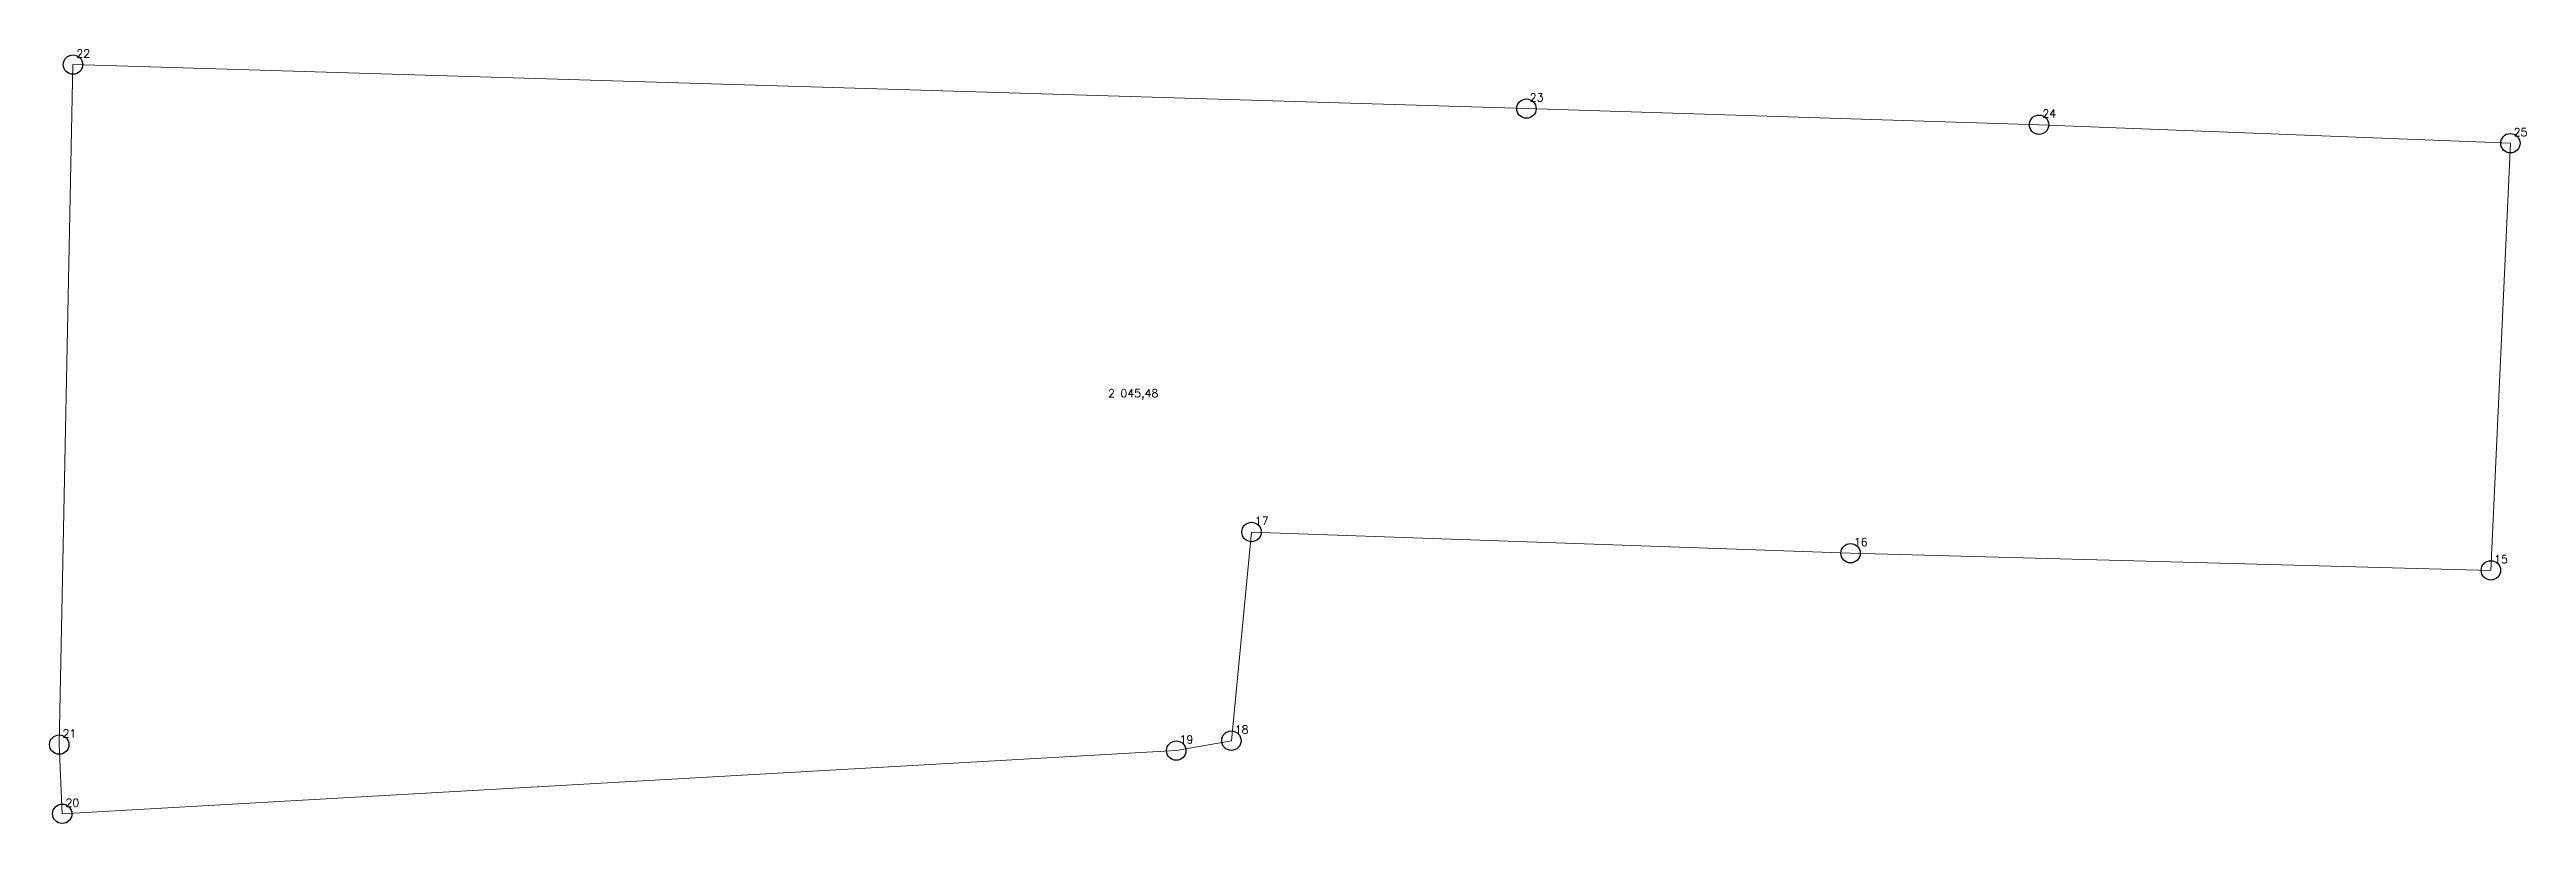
# Model space of a CAD drawing. Extents: x 1392715 to 1399949, y 356205 to 360837.
# Drawn here: x 1398019 to 1398114.8, y 359312.3 to 359342.2 of the extents above; entities that cross this region are included whole.
import ezdxf

# ---------------------------------------------------------------- set-up
doc = ezdxf.new("R2010")
doc.units = 0
doc.header["$PDMODE"] = 33
doc.header["$PDSIZE"] = 0.75
doc.layers.add('10 - ценные фрагменты благоустройства', color=7, linetype='Continuous')
doc.styles.get("Standard").update_dxf_attribs({"font": 'simplex.shx'})

msp = doc.modelspace()

# ---------------------------------------------------------------- texts
at = {"layer": '10 - ценные фрагменты благоустройства', "color": 7}
for s, p in [('22', (1398020.001, 359341.915)), ('23', (1398076.259, 359340.212)), ('24', (1398096.099, 359339.59)), ('25', (1398114.342, 359338.871)), ('2 045,48', (1398059.936, 359328.758)), ('17', (1398065.617, 359323.816)), ('16', (1398088.803, 359322.996)), ('15', (1398113.586, 359322.331)), ('21', (1398019.469, 359315.582)), ('19', (1398062.704, 359315.349)), ('18', (1398064.838, 359315.735)), ('20', (1398019.585, 359312.902))]:
    msp.add_text(s, height=0.3111, dxfattribs=at).set_placement(p)

# ---------------------------------------------------------------- linework, layer by layer
at = {"layer": '10 - ценные фрагменты благоустройства', "color": 7, "lineweight": 20}
msp.add_lwpolyline([(1398113.457, 359322.056), (1398088.674, 359322.721), (1398065.488, 359323.541), (1398064.708, 359315.46), (1398062.575, 359315.075), (1398019.456, 359312.628), (1398019.34, 359315.308), (1398019.872, 359341.641), (1398076.13, 359339.937), (1398095.97, 359339.315), (1398114.213, 359338.597), (1398113.457, 359322.056)], close=True, dxfattribs=at)
at = {"layer": '10 - ценные фрагменты благоустройства'}
for p in [(1398019.872, 359341.641), (1398076.13, 359339.937), (1398095.97, 359339.315), (1398114.213, 359338.597), (1398065.488, 359323.541), (1398088.674, 359322.721), (1398113.457, 359322.056), (1398019.34, 359315.308), (1398064.708, 359315.46), (1398062.575, 359315.075), (1398019.456, 359312.628)]:
    msp.add_point(p, dxfattribs=at)

msp.set_redraw_order([(e.dxf.handle, doc.entitydb.next_handle()) for e in msp.query("TEXT MTEXT ATTDEF DIMENSION ARC_DIMENSION")])  # texts and dimensions are drawn at this point

doc.saveas('drawing.dxf')
